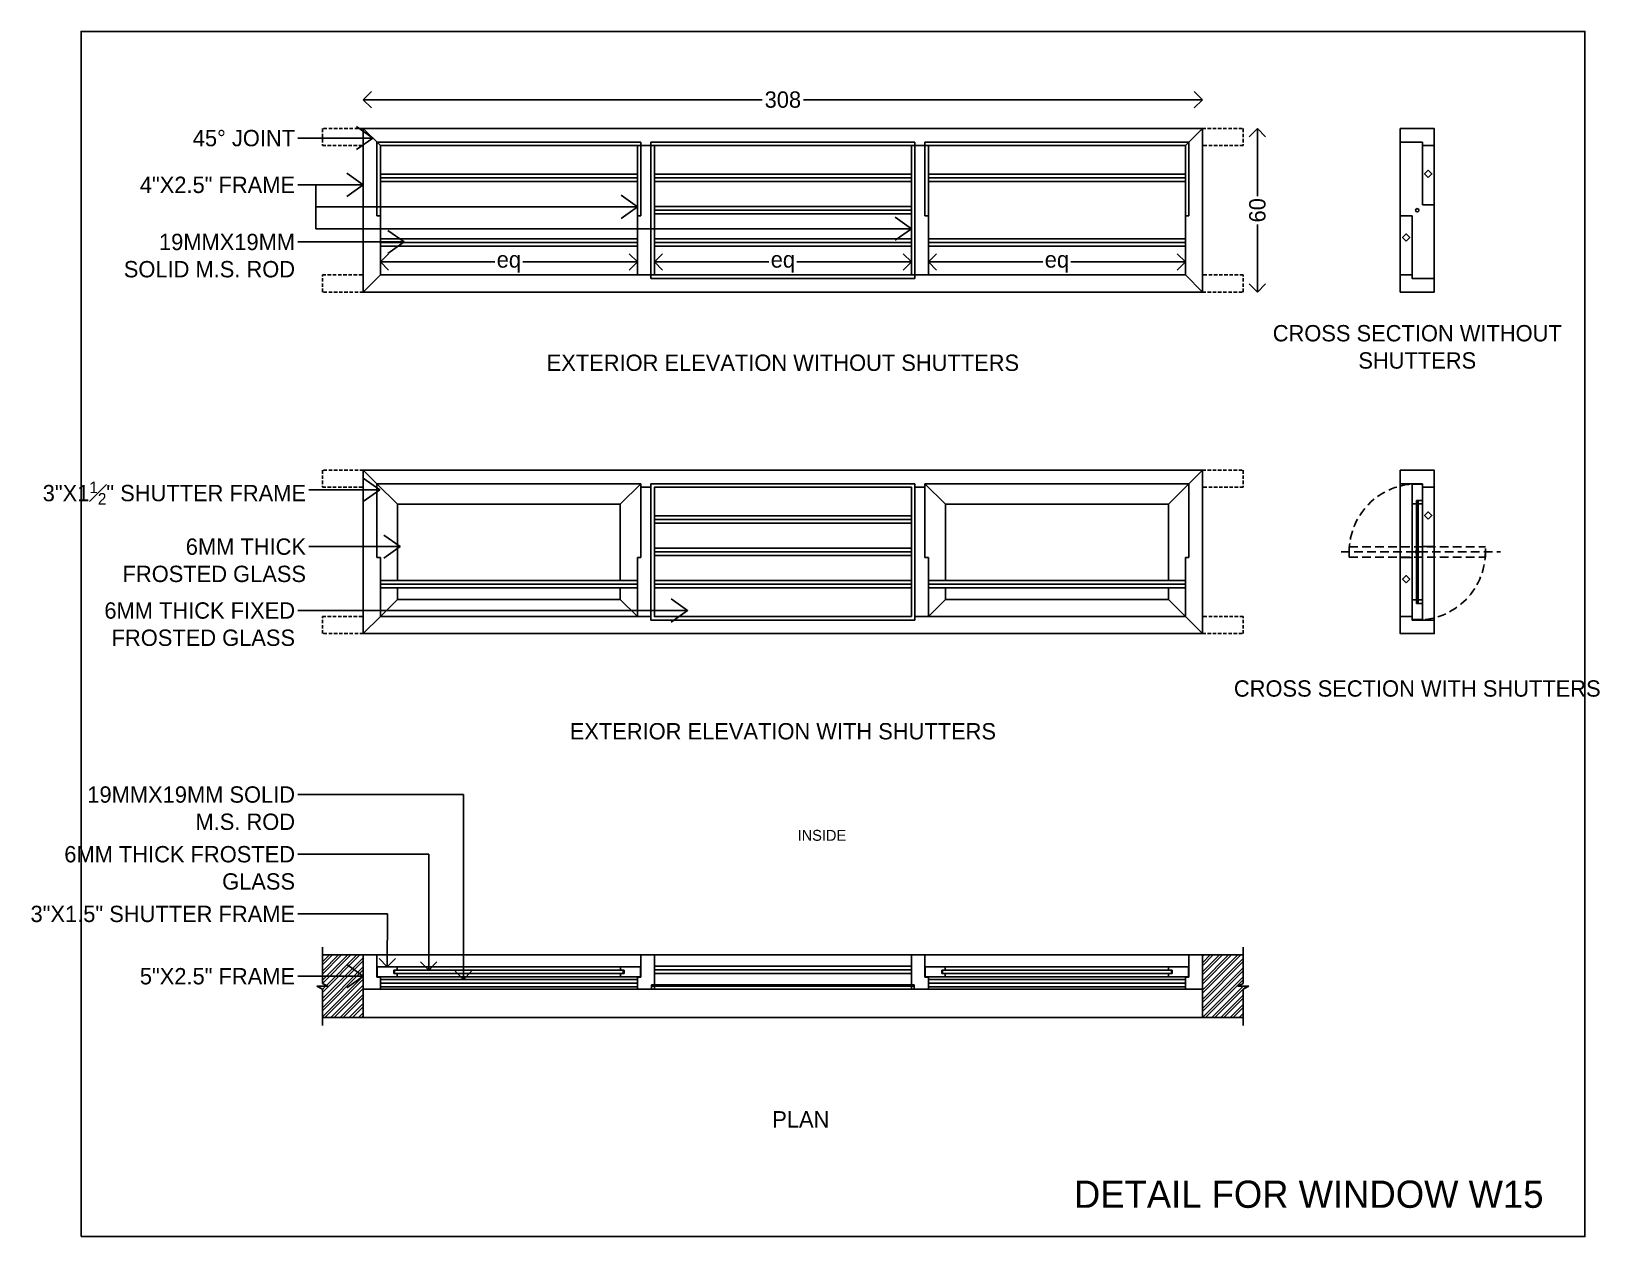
# Model space of a CAD drawing. Header units: metres. Extents: x -16 to 65907, y -5261 to 15511.
# Drawn here: x 33661 to 34236, y 8666 to 9108 of the extents above; entities that cross this region are included whole.
import ezdxf

# ---------------------------------------------------------------- set-up
doc = ezdxf.new("R2010")
doc.units = ezdxf.units.M
doc.header["$PDMODE"] = 67
doc.header["$PDSIZE"] = -5
doc.linetypes.add('DASHED', pattern=[19.05, 12.7, -6.35])
doc.layers.get('0').update_dxf_attribs({"color": 6})
for name, color, linetype in [('BC-DIMENSION', 8, 'Continuous'), ('BC-GREYCOLOR', 8, 'Continuous'), ('BC-JOINERY', 93, 'Continuous'), ('BC-TEXT', 7, 'Continuous'), ('BC-WHITECOLOR', 7, 'Continuous')]:
    doc.layers.add(name, color=color, linetype=linetype)
doc.styles.add('BC-1IN10-2', font='FreeSans.ttf', dxfattribs={"height": 4})
doc.styles.add('BC-1IN10-3', font='FreeSans.ttf', dxfattribs={"height": 6})
doc.styles.add('BC-1IN50-1', font='FreeSans.ttf', dxfattribs={"height": 10})
doc.dimstyles.new('BC-1IN10-3', dxfattribs={"dimtxt": 6, "dimasz": 6, "dimexe": 0.18, "dimexo": 0.0625, "dimgap": 1, "dimtad": 0, "dimtoh": 1, "dimzin": 12, "dimdsep": 46, "dimtxsty": 'BC-1IN10-3', "dimblk": 'OPEN90', "dimcen": 0.09, "dimse1": 1, "dimse2": 1, "dimclrd": 256, "dimclre": 256, "dimclrt": 7, "dimadec": 0, "dimazin": 0, "dimtfac": 1, "dimtdec": 1, "dimtofl": 0, "dimtmove": 1, "dimatfit": 3, "dimldrblk": 'OPEN90', "dimfxl": 1, "dimtolj": 1, "dimtzin": 0, "dimlwd": -3, "dimarcsym": 0})
doc.dimstyles.new('BC-1IN50-1', dxfattribs={"dimtxt": 10, "dimasz": 10, "dimexe": 0.18, "dimexo": 0.0625, "dimgap": 1, "dimtad": 0, "dimdec": 1, "dimzin": 12, "dimdsep": 46, "dimtxsty": 'BC-1IN50-1', "dimblk": 'OPEN90', "dimcen": 0.09, "dimse1": 1, "dimse2": 1, "dimclrd": 8, "dimclre": 256, "dimclrt": 7, "dimadec": 0, "dimazin": 0, "dimtfac": 1, "dimtdec": 0, "dimtofl": 0, "dimtmove": 1, "dimatfit": 3, "dimfxl": 1, "dimtolj": 1, "dimtzin": 0, "dimlwd": -3, "dimarcsym": 0})

msp = doc.modelspace()

# ---------------------------------------------------------------- texts
at = {"layer": 'BC-TEXT', "color": 7, "char_height": 6, "attachment_point": 3, "style": 'BC-1IN10-3'}
for s, insert, width in [('{45%%d JOINT}', (33757.359, 9071.852), 75.06401), ('{4"X2.5" FRAME}', (33757.359, 9054.688), 75.06401), ('{19MMX19MM SOLID M.S. ROD}', (33757.359, 9033.722), 75.06401), ('{\\A1;3"X1\\H1x;{\\H0.7x;\\S1#2;}" SHUTTER FRAME}', (33761.38, 8942.722), 91.28899), ('{6MM THICK FROSTED GLASS}', (33761.38, 8921.861), 73.45353), ('{6MM THICK FIXED  FROSTED GLASS}', (33757.359, 8898.413), 73.45353), ('{19MMX19MM SOLID M.S. ROD}', (33757.359, 8830.853), 91.98637), ('{6MM THICK FROSTED GLASS}', (33757.359, 8808.941), 84.67047), ('{3"X1.5" SHUTTER FRAME}', (33757.359, 8787.028), 91.98637), ('{5"X2.5" FRAME}', (33757.359, 8764.148), 75.06401)]:
    msp.add_mtext(s, dxfattribs=dict(at, insert=insert, width=width))
at = {"layer": 'BC-TEXT', "attachment_point": 5}
for s, insert, char_height, width, style in [('{\\pxqc;CROSS SECTION WITHOUT SHUTTERS}', (34169.282, 8992.167), 6, 129.74264, 'BC-1IN10-3'), ('{\\pxqc;EXTERIOR ELEVATION WITHOUT SHUTTERS}', (33936.422, 8986.328), 6, 165.16731, 'BC-1IN10-3'), ('{\\pxqc;CROSS SECTION WITH SHUTTERS}', (34169.282, 8866.739), 6, 129.74264, 'BC-1IN10-3'), ('{\\pxqc;EXTERIOR ELEVATION WITH SHUTTERS}', (33936.422, 8851.039), 6, 165.16731, 'BC-1IN10-3'), ('{\\pxqc;INSIDE}', (33950.743, 8812.842), 4, 165.16731, 'BC-1IN10-2'), ('{\\pxqc;PLAN}', (33943.001, 8708.603), 6, 165.16731, 'BC-1IN10-3'), ('{\\pxqc;DETAIL FOR WINDOW W15}', (34129.443, 8681.046), 10, 258.49544, 'BC-1IN10-3')]:
    msp.add_mtext(s, dxfattribs=dict(at, insert=insert, char_height=char_height, width=width, style=style))

# ---------------------------------------------------------------- blocks, each defined once
blk = doc.blocks.new('_OPEN90')
at = {"color": 0, "linetype": 'ByBlock'}
for p, q in [((0, 0), (-1, 0)), ((-0.5, 0.5), (0, 0)), ((0, 0), (-0.5, -0.5))]:
    blk.add_line(p, q, dxfattribs=at)
blk = doc.blocks.new('*D878')
at = {"layer": 'BC-DIMENSION', "lineweight": -3}
for p, q in [((33788.42, 9082.95), (33928.87, 9082.95)), ((34084.42, 9082.95), (33943.98, 9082.95))]:
    blk.add_line(p, q, dxfattribs=at)
at = {"layer": 'Defpoints', "color": 0}
for p in [(34090.42, 9082.95), (33782.42, 9072.34), (34090.42, 9072.34)]:
    blk.add_point(p, dxfattribs=at)
at = {"layer": 'BC-DIMENSION', "lineweight": -3, "xscale": 6, "yscale": 6, "zscale": 6, "rotation": 180}
blk.add_blockref('_OPEN90', (33782.42, 9082.95), dxfattribs=at)
at = {"layer": 'BC-DIMENSION', "lineweight": -3, "xscale": 6, "yscale": 6, "zscale": 6}
blk.add_blockref('_OPEN90', (34090.42, 9082.95), dxfattribs=at)
at = {"layer": 'BC-DIMENSION', "color": 7, "insert": (33936.42, 9082.95), "char_height": 6, "attachment_point": 5, "style": 'BC-1IN10-3'}
blk.add_mtext('\\A1;308', dxfattribs=at)
blk = doc.blocks.new('*D879')
at = {"layer": 'BC-DIMENSION', "lineweight": -3}
for p, q in [((34110.62, 9066.34), (34110.62, 9047.54)), ((34110.62, 9018.34), (34110.62, 9037.14))]:
    blk.add_line(p, q, dxfattribs=at)
at = {"layer": 'Defpoints', "color": 0}
for p in [(34090.42, 9072.34), (34090.42, 9012.34), (34110.62, 9012.34)]:
    blk.add_point(p, dxfattribs=at)
at = {"layer": 'BC-DIMENSION', "lineweight": -3, "xscale": 6, "yscale": 6, "zscale": 6}
for p, rotation in [((34110.62, 9072.34), 90), ((34110.62, 9012.34), 270)]:
    blk.add_blockref('_OPEN90', p, dxfattribs=dict(at, rotation=rotation))
at = {"layer": 'BC-DIMENSION', "color": 7, "insert": (34110.62, 9042.34), "char_height": 6, "attachment_point": 5, "rotation": 90, "style": 'BC-1IN10-3'}
blk.add_mtext('\\A1;60', dxfattribs=at)
blk = doc.blocks.new('*D880')
at = {"layer": 'BC-DIMENSION', "lineweight": -3}
for p, q in [((33794.67, 9023.38), (33830.72, 9023.38)), ((33877.01, 9023.38), (33840.96, 9023.38))]:
    blk.add_line(p, q, dxfattribs=at)
at = {"layer": 'Defpoints', "color": 0}
for p in [(33788.67, 9023.38), (33788.67, 9018.59), (33883.01, 9018.59)]:
    blk.add_point(p, dxfattribs=at)
at = {"layer": 'BC-DIMENSION', "lineweight": -3, "xscale": 6, "yscale": 6, "zscale": 6, "rotation": 180}
blk.add_blockref('_OPEN90', (33788.67, 9023.38), dxfattribs=at)
at = {"layer": 'BC-DIMENSION', "lineweight": -3, "xscale": 6, "yscale": 6, "zscale": 6}
blk.add_blockref('_OPEN90', (33883.01, 9023.38), dxfattribs=at)
at = {"layer": 'BC-DIMENSION', "color": 7, "insert": (33835.84, 9023.38), "char_height": 6, "attachment_point": 5, "style": 'BC-1IN10-3'}
blk.add_mtext('\\A1;{eq}', dxfattribs=at)
blk = doc.blocks.new('*D881')
at = {"layer": 'BC-DIMENSION', "lineweight": -3}
for p, q in [((33895.26, 9023.38), (33931.3, 9023.38)), ((33977.59, 9023.38), (33941.55, 9023.38))]:
    blk.add_line(p, q, dxfattribs=at)
at = {"layer": 'Defpoints', "color": 0}
for p in [(33889.26, 9023.38), (33889.26, 9018.59), (33983.59, 9018.59)]:
    blk.add_point(p, dxfattribs=at)
at = {"layer": 'BC-DIMENSION', "lineweight": -3, "xscale": 6, "yscale": 6, "zscale": 6, "rotation": 180}
blk.add_blockref('_OPEN90', (33889.26, 9023.38), dxfattribs=at)
at = {"layer": 'BC-DIMENSION', "lineweight": -3, "xscale": 6, "yscale": 6, "zscale": 6}
blk.add_blockref('_OPEN90', (33983.59, 9023.38), dxfattribs=at)
at = {"layer": 'BC-DIMENSION', "color": 7, "insert": (33936.42, 9023.38), "char_height": 6, "attachment_point": 5, "style": 'BC-1IN10-3'}
blk.add_mtext('\\A1;{eq}', dxfattribs=at)
blk = doc.blocks.new('*D882')
at = {"layer": 'BC-DIMENSION', "lineweight": -3}
for p, q in [((33995.84, 9023.38), (34031.88, 9023.38)), ((34078.17, 9023.38), (34042.13, 9023.38))]:
    blk.add_line(p, q, dxfattribs=at)
at = {"layer": 'Defpoints', "color": 0}
for p in [(33989.84, 9023.38), (33989.84, 9018.59), (34084.17, 9018.59)]:
    blk.add_point(p, dxfattribs=at)
at = {"layer": 'BC-DIMENSION', "lineweight": -3, "xscale": 6, "yscale": 6, "zscale": 6, "rotation": 180}
blk.add_blockref('_OPEN90', (33989.84, 9023.38), dxfattribs=at)
at = {"layer": 'BC-DIMENSION', "lineweight": -3, "xscale": 6, "yscale": 6, "zscale": 6}
blk.add_blockref('_OPEN90', (34084.17, 9023.38), dxfattribs=at)
at = {"layer": 'BC-DIMENSION', "color": 7, "insert": (34037.01, 9023.38), "char_height": 6, "attachment_point": 5, "style": 'BC-1IN10-3'}
blk.add_mtext('\\A1;{eq}', dxfattribs=at)

# ---------------------------------------------------------------- dimensions: what is measured, and where the dimension line sits
at = {"layer": 'BC-DIMENSION'}
dim = msp.add_linear_dim(base=(34090.422, 9082.952), p1=(33782.422, 9072.341), p2=(34090.422, 9072.341), dimstyle='BC-1IN10-3', override={"dimlfac": 1}, dxfattribs=at)
dim.commit()
dim.dimension.update_dxf_attribs({"geometry": '*D878', "text_midpoint": (33936.422, 9082.952)})
dim = msp.add_linear_dim(base=(34110.625, 9012.341), p1=(34090.422, 9072.341), p2=(34090.422, 9012.341), angle=90, dimstyle='BC-1IN10-3', override={"dimlfac": 1}, dxfattribs=at)
dim.commit()
dim.dimension.update_dxf_attribs({"geometry": '*D879', "text_midpoint": (34110.625, 9042.341)})
for base, p1, p2, picture, middle in [((33788.672, 9023.38), (33883.006, 9018.591), (33788.672, 9018.591), '*D880', (33835.839, 9023.38)), ((33889.256, 9023.38), (33983.589, 9018.591), (33889.256, 9018.591), '*D881', (33936.422, 9023.38)), ((33989.839, 9023.38), (34084.172, 9018.591), (33989.839, 9018.591), '*D882', (34037.006, 9023.38))]:
    dim = msp.add_linear_dim(base=base, p1=p1, p2=p2, text='{eq}', dimstyle='BC-1IN10-3', override={"dimlfac": 1, "dimtolj": 1}, dxfattribs=at)
    dim.commit()
    dim.dimension.update_dxf_attribs({"geometry": picture, "text_midpoint": middle})

# ---------------------------------------------------------------- hatches: boundary and pattern name
at = {"layer": 'BC-GREYCOLOR'}
h = msp.add_hatch(dxfattribs=at)
h.set_pattern_fill('ANSI32', color=256, scale=0.25, style=0)
h.paths.add_polyline_path([(33782.422, 8745.942), (33782.422, 8768.942), (33767.422, 8768.942), (33767.422, 8758.509), (33769.442, 8757.442), (33765.402, 8757.442), (33767.422, 8756.374), (33767.422, 8745.942)])
h = msp.add_hatch(dxfattribs=at)
h.set_pattern_fill('ANSI32', color=256, scale=0.25, style=0)
h.paths.add_polyline_path([(34105.422, 8758.509), (34105.422, 8768.942), (34090.422, 8768.942), (34090.422, 8756.442), (34090.422, 8745.942), (34105.422, 8745.942), (34105.422, 8756.374), (34107.442, 8757.442), (34103.402, 8757.442)])

# ---------------------------------------------------------------- linework, layer by layer
for p, q in [((34163.032, 9072.341), (34175.532, 9072.341)), ((34163.032, 8946.913), (34175.532, 8946.913))]:
    msp.add_line(p, q)
for p, q in [((33788.672, 9066.091), (33782.422, 9072.341)), ((34084.172, 9066.091), (34090.422, 9072.341)), ((33889.256, 9066.091), (33883.006, 9066.091)), ((33989.839, 9066.091), (33983.589, 9066.091)), ((33788.672, 9018.591), (33782.422, 9012.341)), ((33889.256, 9018.591), (33883.006, 9018.591)), ((33989.839, 9018.591), (33983.589, 9018.591)), ((34084.172, 9018.591), (34090.422, 9012.341)), ((33787.422, 8941.913), (33782.422, 8946.913)), ((34085.422, 8941.913), (34090.422, 8946.913)), ((33794.922, 8934.413), (33787.422, 8941.913)), ((33876.756, 8934.413), (33884.256, 8941.913)), ((33888.006, 8940.663), (33884.256, 8940.663)), ((33988.589, 8940.663), (33984.839, 8940.663)), ((33996.089, 8934.413), (33988.589, 8941.913)), ((34077.922, 8934.413), (34085.422, 8941.913)), ((33794.922, 8899.413), (33788.672, 8893.163)), ((33876.756, 8899.413), (33883.006, 8893.163)), ((33996.089, 8899.413), (33989.839, 8893.163)), ((34084.172, 8893.163), (34077.922, 8899.413)), ((33788.672, 8893.163), (33782.422, 8886.913)), ((33888.006, 8893.163), (33883.006, 8893.163)), ((33989.839, 8893.163), (33984.839, 8893.163)), ((34084.172, 8893.163), (34090.422, 8886.913)), ((33782.422, 8745.942), (34090.422, 8745.942))]:
    msp.add_line(p, q, dxfattribs=at)
at = {"layer": 'BC-GREYCOLOR', "linetype": 'DASHED', "ltscale": 0.25}
for p, q in [((34141.355, 8916.913), (34199.883, 8916.913)), ((34144.282, 8918.813), (34194.282, 8918.813)), ((34144.282, 8915.013), (34144.282, 8918.813)), ((34194.282, 8915.013), (34194.282, 8918.813)), ((34144.282, 8915.013), (34194.282, 8915.013))]:
    msp.add_line(p, q, dxfattribs=at)
at = {"layer": 'BC-GREYCOLOR', "linetype": 'DASHED', "ltscale": 0.1}
for points in [[(33782.422, 9072.341), (33767.422, 9072.341), (33767.422, 9066.091), (33782.422, 9066.091)], [(34090.422, 9072.341), (34105.422, 9072.341), (34105.422, 9066.091), (34090.422, 9066.091)], [(33782.422, 9012.341), (33767.422, 9012.341), (33767.422, 9018.591), (33782.422, 9018.591)], [(34090.422, 9012.341), (34105.422, 9012.341), (34105.422, 9018.591), (34090.422, 9018.591)], [(33782.422, 8946.913), (33767.422, 8946.913), (33767.422, 8940.663), (33782.422, 8940.663)], [(34090.422, 8946.913), (34105.422, 8946.913), (34105.422, 8940.663), (34090.422, 8940.663)], [(33782.422, 8886.913), (33767.422, 8886.913), (33767.422, 8893.163), (33782.422, 8893.163)], [(34090.422, 8886.913), (34105.422, 8886.913), (34105.422, 8893.163), (34090.422, 8893.163)]]:
    msp.add_lwpolyline(points, dxfattribs=at)
at = {"layer": 'BC-GREYCOLOR', "linetype": 'DASHED', "ltscale": 0.25}
for start, end in [(85.641318, 180), (265.641318, 0)]:
    msp.add_arc((34169.282, 8916.913), 25, start, end, dxfattribs=at)
at = {"layer": 'BC-JOINERY'}
for p, q in [((34169.007, 8935.791), (34169.607, 8935.791)), ((34169.007, 8934.541), (34169.007, 8935.791)), ((34169.607, 8935.791), (34171.182, 8935.791)), ((34169.607, 8934.541), (34169.607, 8935.791)), ((34169.607, 8898.286), (34169.007, 8898.286)), ((34169.007, 8898.036), (34169.607, 8898.036)), ((34169.607, 8898.036), (34171.182, 8898.036)), ((33782.422, 8768.942), (33782.422, 8756.442)), ((33782.422, 8768.942), (33787.422, 8768.942)), ((33787.422, 8768.942), (33787.422, 8760.792)), ((33889.256, 8768.942), (33884.256, 8768.942)), ((33884.256, 8768.942), (33884.256, 8760.792)), ((33889.256, 8768.942), (33889.256, 8758.042)), ((33983.589, 8768.942), (33983.589, 8758.042)), ((33983.589, 8768.942), (33988.589, 8768.942)), ((33988.589, 8768.942), (33988.589, 8760.792)), ((34090.422, 8768.942), (34085.422, 8768.942)), ((34085.422, 8768.942), (34085.422, 8760.792)), ((34090.422, 8768.942), (34090.422, 8756.442)), ((33794.822, 8763.392), (33793.572, 8763.392)), ((33793.572, 8763.392), (33793.572, 8762.142)), ((33794.822, 8762.142), (33793.572, 8762.142)), ((33876.856, 8763.392), (33878.106, 8763.392)), ((33876.856, 8762.142), (33878.106, 8762.142)), ((33878.106, 8763.392), (33878.106, 8762.142)), ((33995.989, 8763.392), (33994.739, 8763.392)), ((33994.739, 8763.392), (33994.739, 8762.142)), ((33995.989, 8762.142), (33994.739, 8762.142)), ((34078.022, 8763.392), (34079.272, 8763.392)), ((34078.022, 8762.142), (34079.272, 8762.142)), ((34079.272, 8763.392), (34079.272, 8762.142)), ((33782.422, 8756.442), (33788.672, 8756.442)), ((33787.422, 8760.792), (33788.672, 8760.792)), ((33788.672, 8760.792), (33788.672, 8756.442)), ((33883.006, 8760.792), (33883.006, 8756.442)), ((33884.256, 8760.792), (33883.006, 8760.792)), ((33888.256, 8756.442), (33883.006, 8756.442)), ((33889.256, 8758.042), (33888.256, 8758.042)), ((33888.256, 8758.042), (33888.256, 8756.442)), ((33983.589, 8758.042), (33984.589, 8758.042)), ((33984.589, 8758.042), (33984.589, 8756.442)), ((33984.589, 8756.442), (33989.839, 8756.442)), ((33988.589, 8760.792), (33989.839, 8760.792)), ((33989.839, 8760.792), (33989.839, 8756.442)), ((34084.172, 8760.792), (34084.172, 8756.442)), ((34085.422, 8760.792), (34084.172, 8760.792)), ((34090.422, 8756.442), (34084.172, 8756.442))]:
    msp.add_line(p, q, dxfattribs=at)
for points in [[(34175.532, 9066.091), (34171.182, 9066.091), (34171.182, 9067.341), (34163.032, 9067.341), (34163.032, 9072.341), (34175.532, 9072.341)], [(34163.032, 9018.591), (34167.382, 9018.591), (34167.382, 9017.341), (34175.532, 9017.341), (34175.532, 9012.341), (34163.032, 9012.341)], [(34175.532, 8940.663), (34171.182, 8940.663), (34171.182, 8941.913), (34163.032, 8941.913), (34163.032, 8946.913), (34175.532, 8946.913)], [(34163.032, 8893.163), (34167.382, 8893.163), (34167.382, 8891.913), (34175.532, 8891.913), (34175.532, 8886.913), (34163.032, 8886.913)], [(33888.256, 8756.442), (33888.256, 8757.442), (33889.256, 8757.442), (33889.256, 8756.442)], [(33984.589, 8756.442), (33984.589, 8757.442), (33983.589, 8757.442), (33983.589, 8756.442)]]:
    msp.add_lwpolyline(points, close=True, dxfattribs=at)
for points in [[(34169.607, 8934.541), (34171.182, 8934.541), (34171.182, 8941.741), (34167.432, 8941.741), (34167.432, 8934.541), (34169.007, 8934.541)], [(34169.607, 8899.286), (34171.182, 8899.286), (34171.182, 8892.086), (34167.432, 8892.086), (34167.432, 8899.286), (34169.007, 8899.286)], [(33794.822, 8762.142), (33794.822, 8760.892), (33787.522, 8760.892), (33787.522, 8764.642), (33794.822, 8764.642), (33794.822, 8763.392)], [(33876.856, 8762.142), (33876.856, 8760.892), (33884.156, 8760.892), (33884.156, 8764.642), (33876.856, 8764.642), (33876.856, 8763.392)], [(33995.989, 8762.142), (33995.989, 8760.892), (33988.689, 8760.892), (33988.689, 8764.642), (33995.989, 8764.642), (33995.989, 8763.392)], [(34078.022, 8762.142), (34078.022, 8760.892), (34085.322, 8760.892), (34085.322, 8764.642), (34078.022, 8764.642), (34078.022, 8763.392)]]:
    msp.add_lwpolyline(points, dxfattribs=at)
at = {"layer": 'BC-WHITECOLOR'}
for p, q in [((34090.422, 9072.341), (33782.422, 9072.341)), ((33782.422, 9012.341), (33782.422, 9072.341)), ((34090.422, 9012.341), (34090.422, 9072.341)), ((34163.032, 9018.591), (34163.032, 9067.341)), ((33788.672, 9018.591), (33788.672, 9066.091)), ((33883.006, 9066.091), (33788.672, 9066.091)), ((33883.006, 9018.591), (33883.006, 9066.091)), ((33889.256, 9018.591), (33889.256, 9066.091)), ((33983.589, 9066.091), (33889.256, 9066.091)), ((33983.589, 9018.591), (33983.589, 9066.091)), ((33989.839, 9018.591), (33989.839, 9066.091)), ((34084.172, 9066.091), (33989.839, 9066.091)), ((33989.839, 9018.591), (33989.839, 9066.091)), ((33989.839, 9066.091), (34084.172, 9066.091)), ((34084.172, 9018.591), (34084.172, 9066.091)), ((34084.172, 9018.591), (34084.172, 9066.091)), ((34171.182, 9066.091), (34171.182, 9044.341)), ((34175.532, 9066.091), (34175.532, 9017.341)), ((33788.672, 9055.559), (33883.006, 9055.559)), ((33889.256, 9055.559), (33983.589, 9055.559)), ((34084.172, 9055.559), (33989.839, 9055.559)), ((33788.672, 9054.216), (33883.006, 9054.216)), ((33788.672, 9052.872), (33883.006, 9052.872)), ((33889.256, 9054.216), (33983.589, 9054.216)), ((33889.256, 9052.872), (33983.589, 9052.872)), ((34084.172, 9054.216), (33989.839, 9054.216)), ((34084.172, 9052.872), (33989.839, 9052.872)), ((33889.256, 9043.684), (33983.589, 9043.684)), ((34175.532, 9044.341), (34171.182, 9044.341)), ((33788.672, 9040.341), (33787.422, 9040.341)), ((33883.006, 9040.341), (33884.256, 9040.341)), ((33889.256, 9042.341), (33983.589, 9042.341)), ((33889.256, 9040.997), (33983.589, 9040.997)), ((33989.839, 9040.341), (33988.589, 9040.341)), ((34084.172, 9040.341), (34085.422, 9040.341)), ((34163.032, 9040.341), (34167.382, 9040.341)), ((34167.382, 9018.591), (34167.382, 9040.341)), ((33788.672, 9031.809), (33883.006, 9031.809)), ((33788.672, 9030.466), (33883.006, 9030.466)), ((33788.672, 9029.122), (33883.006, 9029.122)), ((33889.256, 9031.809), (33983.589, 9031.809)), ((33889.256, 9030.466), (33983.589, 9030.466)), ((33889.256, 9029.122), (33983.589, 9029.122)), ((34084.172, 9031.809), (33989.839, 9031.809)), ((34084.172, 9030.466), (33989.839, 9030.466)), ((34084.172, 9029.122), (33989.839, 9029.122)), ((33883.006, 9018.591), (33788.672, 9018.591)), ((33983.589, 9018.591), (33889.256, 9018.591)), ((34084.172, 9018.591), (33989.839, 9018.591)), ((33989.839, 9018.591), (34084.172, 9018.591)), ((34090.422, 9012.341), (33782.422, 9012.341)), ((34090.422, 8946.913), (33782.422, 8946.913)), ((33782.422, 8886.913), (33782.422, 8946.913)), ((34090.422, 8886.913), (34090.422, 8946.913)), ((33889.256, 8893.163), (33889.256, 8940.663)), ((33983.589, 8940.663), (33889.256, 8940.663)), ((33983.589, 8893.163), (33983.589, 8940.663)), ((34163.032, 8893.163), (34163.032, 8941.913)), ((34171.182, 8940.663), (34171.182, 8918.913)), ((34175.532, 8940.663), (34175.532, 8891.913)), ((34167.432, 8899.286), (34167.432, 8934.541)), ((34169.607, 8935.541), (34169.007, 8935.541)), ((34169.007, 8934.541), (34169.007, 8898.036)), ((34169.607, 8934.541), (34169.607, 8898.036)), ((33889.256, 8930.132), (33983.589, 8930.132)), ((33889.256, 8928.788), (33983.589, 8928.788)), ((34171.182, 8930.727), (34171.182, 8899.286)), ((33889.256, 8927.445), (33983.589, 8927.445)), ((33889.256, 8918.257), (33983.589, 8918.257)), ((33889.256, 8916.913), (33983.589, 8916.913)), ((34175.532, 8918.913), (34171.182, 8918.913)), ((33788.672, 8914.913), (33787.422, 8914.913)), ((33788.672, 8893.163), (33788.672, 8914.913)), ((33883.006, 8914.913), (33884.256, 8914.913)), ((33883.006, 8893.163), (33883.006, 8914.913)), ((33889.256, 8915.57), (33983.589, 8915.57)), ((33989.839, 8914.913), (33988.589, 8914.913)), ((33989.839, 8893.163), (33989.839, 8914.913)), ((34084.172, 8914.913), (34085.422, 8914.913)), ((34084.172, 8893.163), (34084.172, 8914.913)), ((34163.032, 8914.913), (34167.382, 8914.913)), ((34167.382, 8893.163), (34167.382, 8914.913)), ((33788.672, 8906.382), (33883.006, 8906.382)), ((33889.256, 8906.382), (33983.589, 8906.382)), ((34084.172, 8906.382), (33989.839, 8906.382)), ((33788.672, 8905.038), (33883.006, 8905.038)), ((33788.672, 8903.695), (33883.006, 8903.695)), ((33889.256, 8905.038), (33983.589, 8905.038)), ((33889.256, 8903.695), (33983.589, 8903.695)), ((34084.172, 8905.038), (33989.839, 8905.038)), ((34084.172, 8903.695), (33989.839, 8903.695)), ((33883.006, 8893.163), (33788.672, 8893.163)), ((33983.589, 8893.163), (33889.256, 8893.163)), ((34084.172, 8893.163), (33989.839, 8893.163)), ((33989.839, 8893.163), (34084.172, 8893.163)), ((34090.422, 8886.913), (33782.422, 8886.913)), ((33767.422, 8758.509), (33767.422, 8771.817)), ((33782.422, 8768.942), (33767.422, 8768.942)), ((33782.422, 8768.942), (33782.422, 8745.942)), ((33787.422, 8768.942), (33884.256, 8768.942)), ((33889.256, 8768.942), (33983.589, 8768.942)), ((34085.422, 8768.942), (33988.589, 8768.942)), ((34090.422, 8768.942), (34105.422, 8768.942)), ((34090.422, 8768.942), (34090.422, 8745.942)), ((34105.422, 8758.509), (34105.422, 8771.817)), ((33793.822, 8762.142), (33793.822, 8763.392)), ((33794.722, 8764.642), (33876.856, 8764.642)), ((33876.856, 8763.392), (33794.722, 8763.392)), ((33876.856, 8762.142), (33794.722, 8762.142)), ((33877.856, 8762.142), (33877.856, 8763.392)), ((33889.256, 8764.835), (33983.589, 8764.835)), ((33889.256, 8763.492), (33983.589, 8763.492)), ((33889.256, 8762.148), (33983.589, 8762.148)), ((33994.989, 8762.142), (33994.989, 8763.392)), ((33995.889, 8764.642), (34078.022, 8764.642)), ((34078.022, 8763.392), (33995.889, 8763.392)), ((34078.022, 8762.142), (33995.889, 8762.142)), ((34079.022, 8762.142), (34079.022, 8763.392)), ((33765.402, 8757.442), (33769.442, 8757.442)), ((33767.422, 8756.374), (33765.402, 8757.442)), ((33769.442, 8757.442), (33767.422, 8758.509)), ((33767.422, 8743.067), (33767.422, 8756.374)), ((33788.672, 8759.96), (33883.006, 8759.96)), ((33788.672, 8758.617), (33883.006, 8758.617)), ((33788.672, 8757.273), (33883.006, 8757.273)), ((33788.672, 8756.442), (33883.006, 8756.442)), ((33876.856, 8760.892), (33794.722, 8760.892)), ((33888.506, 8758.042), (33888.506, 8757.442)), ((33983.589, 8758.042), (33889.256, 8758.042)), ((33983.589, 8757.442), (33889.256, 8757.442)), ((33983.589, 8756.442), (33889.256, 8756.442)), ((33984.339, 8758.042), (33984.339, 8757.442)), ((34084.172, 8759.96), (33989.839, 8759.96)), ((34084.172, 8758.617), (33989.839, 8758.617)), ((34084.172, 8757.273), (33989.839, 8757.273)), ((33989.839, 8756.442), (34084.172, 8756.442)), ((34078.022, 8760.892), (33995.889, 8760.892)), ((34103.402, 8757.442), (34105.422, 8758.509)), ((34107.442, 8757.442), (34103.402, 8757.442)), ((34105.422, 8756.374), (34107.442, 8757.442)), ((34105.422, 8743.067), (34105.422, 8756.374)), ((33782.422, 8745.942), (33767.422, 8745.942)), ((34090.422, 8745.942), (34105.422, 8745.942))]:
    msp.add_line(p, q, dxfattribs=at)
for points in [[(33884.256, 9040.341), (33884.256, 9067.341), (33787.422, 9067.341), (33787.422, 9040.341)], [(33988.589, 9040.341), (33988.589, 9067.341), (34085.422, 9067.341), (34085.422, 9040.341)], [(33884.256, 8914.913), (33884.256, 8941.913), (33787.422, 8941.913), (33787.422, 8914.913)], [(33988.589, 8914.913), (33988.589, 8941.913), (34085.422, 8941.913), (34085.422, 8914.913)], [(33876.756, 8906.382), (33876.756, 8934.413), (33794.922, 8934.413), (33794.922, 8906.382)], [(33996.089, 8906.382), (33996.089, 8934.413), (34077.922, 8934.413), (34077.922, 8906.382)], [(33794.922, 8903.695), (33794.922, 8899.413), (33794.922, 8899.413), (33876.756, 8899.413), (33876.756, 8903.695)], [(34077.922, 8903.695), (34077.922, 8899.413), (34077.922, 8899.413), (33996.089, 8899.413), (33996.089, 8903.695)]]:
    msp.add_lwpolyline(points, dxfattribs=at)
for points in [[(33984.839, 9017.341), (33984.839, 9067.341), (33888.006, 9067.341), (33888.006, 9017.341)], [(33883.006, 9018.591), (33883.006, 9066.091), (33788.672, 9066.091), (33788.672, 9018.591)], [(33983.589, 9018.591), (33983.589, 9066.091), (33889.256, 9066.091), (33889.256, 9018.591)], [(33989.839, 9018.591), (33989.839, 9066.091), (34084.172, 9066.091), (34084.172, 9018.591)], [(34173.332, 9054.331), (34174.675, 9055.674), (34173.332, 9057.018), (34171.988, 9055.674)], [(34165.207, 9030.997), (34166.55, 9032.341), (34165.207, 9033.684), (34163.863, 9032.341)], [(33984.839, 8891.913), (33984.839, 8941.913), (33888.006, 8941.913), (33888.006, 8891.913)], [(33983.589, 8893.163), (33983.589, 8940.663), (33889.256, 8940.663), (33889.256, 8893.163)], [(34173.332, 8928.903), (34174.675, 8930.247), (34173.332, 8931.59), (34171.988, 8930.247)], [(34165.207, 8905.57), (34166.55, 8906.913), (34165.207, 8908.257), (34163.863, 8906.913)]]:
    msp.add_lwpolyline(points, close=True, dxfattribs=at)
for centre in [(34169.282, 9042.341), (34169.282, 8916.913)]:
    msp.add_circle(centre, 0.6, dxfattribs=at)
at = {"layer": 'Defpoints'}
msp.add_lwpolyline([(33678.798, 8665.535), (33678.798, 9108.035), (34230.798, 9108.035), (34230.798, 8665.535)], close=True, dxfattribs=at)

msp.set_redraw_order([(e.dxf.handle, doc.entitydb.next_handle()) for e in msp.query("TEXT MTEXT ATTDEF DIMENSION ARC_DIMENSION")])  # texts and dimensions are drawn at this point

# ---------------------------------------------------------------- leaders
at = {"layer": 'BC-TEXT', "annotation_type": 0, "has_hookline": 1, "hookline_direction": 1}
for points, dimstyle, override, text_width in [([(33785.912, 9068.852), (33758.359, 9068.852)], 'BC-1IN50-1', {"dimtxt": 6, "dimasz": 6, "dimtad": 0, "dimtoh": 1, "dimdec": 2, "dimtxsty": 'BC-1IN10-3', "dimclrd": 256, "dimtdec": 1, "dimldrblk": 'OPEN90'}, 40.016), ([(33782.422, 9051.688), (33758.359, 9051.688)], 'BC-1IN50-1', {"dimtxt": 6, "dimasz": 6, "dimtad": 0, "dimtoh": 1, "dimdec": 2, "dimtxsty": 'BC-1IN10-3', "dimclrd": 256, "dimtdec": 1, "dimldrblk": 'OPEN90'}, 56.675), ([(33797.473, 9030.722), (33758.359, 9030.722)], 'BC-1IN50-1', {"dimtxt": 6, "dimasz": 6, "dimtad": 0, "dimtoh": 1, "dimdec": 2, "dimtxsty": 'BC-1IN10-3', "dimclrd": 256, "dimtdec": 1, "dimldrblk": 'OPEN90'}, 62.601), ([(33788.425, 8939.722), (33762.38, 8939.722)], 'BC-1IN50-1', {"dimtxt": 6, "dimasz": 6, "dimtad": 0, "dimtoh": 1, "dimdec": 2, "dimtxsty": 'BC-1IN10-3', "dimclrd": 256, "dimtdec": 1, "dimldrblk": 'OPEN90'}, 66.099), ([(33795.922, 8918.861), (33762.38, 8918.861)], 'BC-1IN50-1', {"dimtxt": 6, "dimasz": 6, "dimtad": 0, "dimtoh": 1, "dimdec": 2, "dimtxsty": 'BC-1IN10-3', "dimclrd": 256, "dimtdec": 1, "dimldrblk": 'OPEN90'}, 67.276), ([(33901.438, 8895.413), (33758.359, 8895.413)], 'BC-1IN50-1', {"dimtxt": 6, "dimasz": 6, "dimtad": 0, "dimtoh": 1, "dimdec": 2, "dimtxsty": 'BC-1IN10-3', "dimclrd": 256, "dimtdec": 1, "dimldrblk": 'OPEN90'}, 70.321), ([(33819.179, 8759.96), (33819.179, 8827.853), (33758.359, 8827.853)], 'BC-1IN10-3', {"dimtad": 0}, 77.062), ([(33806.441, 8763.392), (33806.441, 8805.941), (33758.359, 8805.941)], 'BC-1IN10-3', {"dimtad": 0}, 67.276), ([(33791.172, 8764.642), (33791.272, 8784.028), (33758.359, 8784.028)], 'BC-1IN10-3', {"dimtad": 0}, 66.914), ([(33782.422, 8761.148), (33758.359, 8761.148)], 'BC-1IN50-1', {"dimtxt": 6, "dimasz": 6, "dimtad": 0, "dimtoh": 1, "dimdec": 2, "dimtxsty": 'BC-1IN10-3', "dimclrd": 256, "dimtdec": 1, "dimldrblk": 'OPEN90'}, 56.617)]:
    msp.add_leader(points, dimstyle=dimstyle, override=override, dxfattribs=dict(at, text_width=text_width))
at = {"layer": 'BC-TEXT'}
for points in [[(33883.006, 9043.631), (33765.038, 9043.631), (33765.038, 9051.688)], [(33983.589, 9035.575), (33765.038, 9035.575), (33765.038, 9043.631)]]:
    msp.add_leader(points, dimstyle='BC-1IN50-1', override={"dimtxt": 6, "dimasz": 6, "dimtoh": 1, "dimdec": 2, "dimtxsty": 'BC-1IN10-3', "dimclrd": 256, "dimtdec": 1, "dimldrblk": 'OPEN90'}, dxfattribs=at)

doc.saveas('drawing.dxf')
